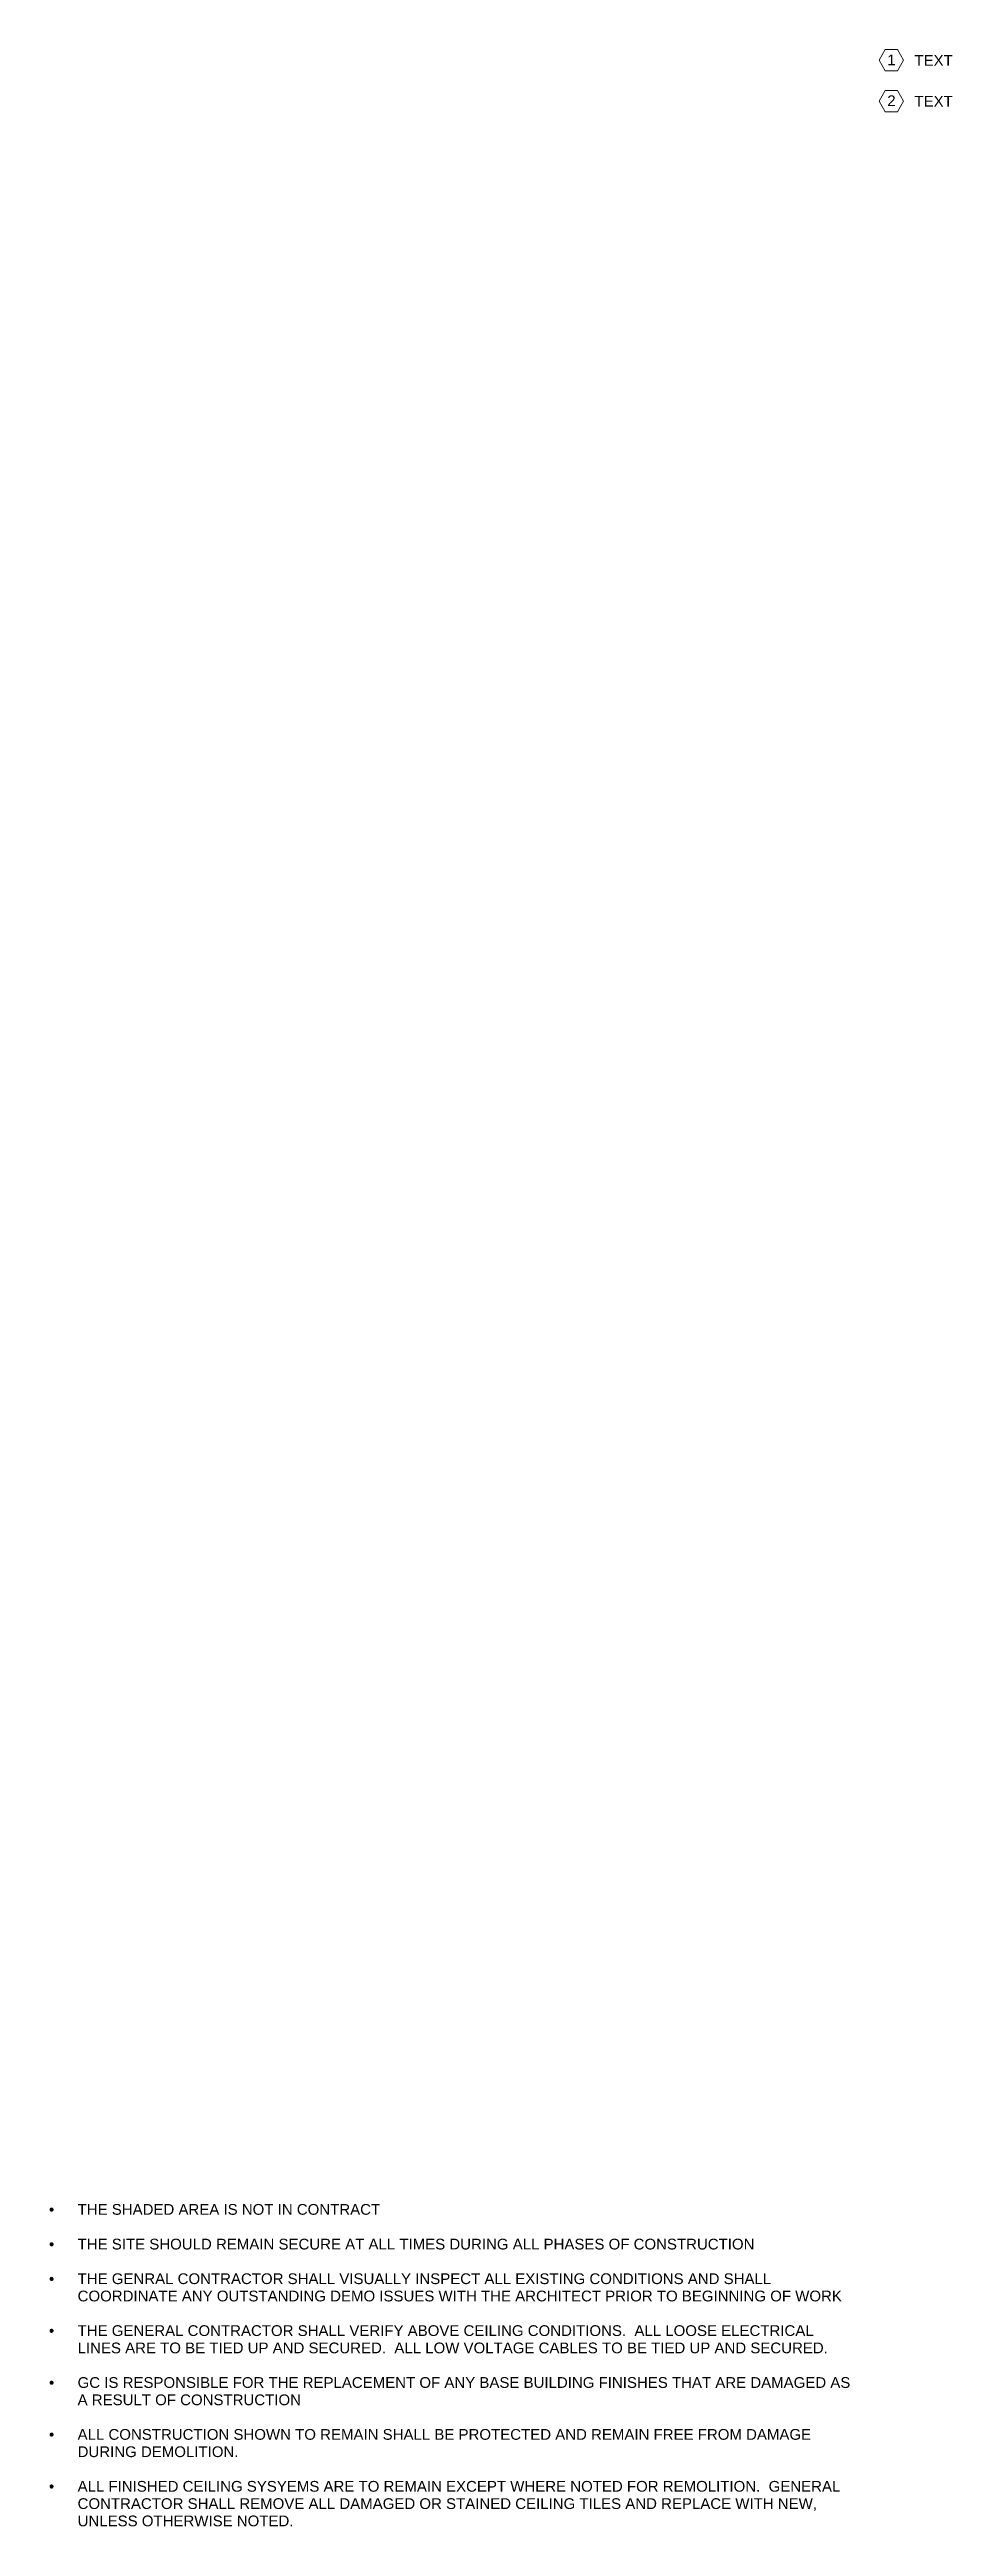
# Model space of a CAD drawing. Header units: inches. Extents: x 81 to 3169, y -541 to 533.
# Drawn here: x 81.04 to 88.92, y 88.71 to 110.33 of the extents above; entities that cross this region are included whole.
import ezdxf

# ---------------------------------------------------------------- set-up
doc = ezdxf.new("R2010")
doc.units = ezdxf.units.IN
doc.header["$MEASUREMENT"] = 0
doc.layers.add('A-ANNO-NOTE', color=131, linetype='Continuous', lineweight=20)
doc.layers.add('G-ANNO-TEXT', color=231, linetype='Continuous', lineweight=9)
doc.styles.add('Arial_2', font='arial.ttf', dxfattribs={"height": 0.09375})

msp = doc.modelspace()

# ---------------------------------------------------------------- texts
at = {"layer": 'A-ANNO-NOTE', "lineweight": 9, "char_height": 0.0937, "width": 0.08723, "attachment_point": 2, "line_spacing_factor": 0.941778, "style": 'Arial_2'}
for s, insert in [('1', (88.39, 110.283)), ('2', (88.39, 109.927))]:
    msp.add_mtext(s, dxfattribs=dict(at, insert=insert))
at = {"layer": 'G-ANNO-TEXT', "color": 7, "attachment_point": 1, "style": 'Arial_2'}
for s, insert, char_height, width in [('TEXT', (88.591, 110.279), 0.0937, 0.40716), ('TEXT', (88.591, 109.922), 0.0937, 0.40716), ('•', (81.036, 91.522), 0.0937, 0.303), ('THE SHADED AREA IS NOT IN CONTRACT', (81.286, 91.522), 0.09375, 3.24147), ('•', (81.036, 91.219), 0.0937, 0.303), ('THE SITE SHOULD REMAIN SECURE AT ALL TIMES DURING ALL PHASES OF CONSTRUCTION', (81.286, 91.219), 0.09375, 7.24675), ('•', (81.036, 90.917), 0.0937, 0.303), ('THE GENRAL CONTRACTOR SHALL VISUALLY INSPECT ALL EXISTING CONDITIONS AND SHALL ', (81.286, 90.917), 0.09375, 7.45506), ('COORDINATE ANY OUTSTANDING DEMO ISSUES WITH THE ARCHITECT PRIOR TO BEGINNING OF WORK', (81.286, 90.766), 0.09375, 8.19362), ('•', (81.036, 90.464), 0.0937, 0.303), ('THE GENERAL CONTRACTOR SHALL VERIFY ABOVE CEILING CONDITIONS.  ALL LOOSE ELECTRICAL ', (81.286, 90.464), 0.09375, 7.91587), ('LINES ARE TO BE TIED UP AND SECURED.  ALL LOW VOLTAGE CABLES TO BE TIED UP AND SECURED.', (81.286, 90.313), 0.09375, 8.03897), ('•', (81.036, 90.011), 0.0937, 0.303), ('GC IS RESPONSIBLE FOR THE REPLACEMENT OF ANY BASE BUILDING FINISHES THAT ARE DAMAGED AS ', (81.286, 90.011), 0.09375, 8.29462), ('A RESULT OF CONSTRUCTION', (81.286, 89.86), 0.09375, 2.39559), ('•', (81.036, 89.558), 0.0937, 0.303), ('ALL CONSTRUCTION SHOWN TO REMAIN SHALL BE PROTECTED AND REMAIN FREE FROM DAMAGE ', (81.286, 89.558), 0.09375, 7.91903), ('DURING DEMOLITION.', (81.286, 89.407), 0.09375, 1.72016), ('•', (81.036, 89.105), 0.0937, 0.303), ('ALL FINISHED CEILING SYSYEMS ARE TO REMAIN EXCEPT WHERE NOTED FOR REMOLITION.  GENERAL ', (81.286, 89.105), 0.09375, 8.20309), ('CONTRACTOR SHALL REMOVE ALL DAMAGED OR STAINED CEILING TILES AND REPLACE WITH NEW, ', (81.286, 88.954), 0.09375, 7.97269), ('UNLESS OTHERWISE NOTED.', (81.286, 88.803), 0.09375, 2.31984)]:
    msp.add_mtext(s, dxfattribs=dict(at, insert=insert, char_height=char_height, width=width))

# ---------------------------------------------------------------- blocks, each defined once
blk = doc.blocks.new('FORM Keynote Tag - Default w_arrow-62346-_A1002 - Ceiling Demolition Plan Keynotes')
at = {"layer": 'A-ANNO-NOTE'}
for p, q in [((41.452, 110.327), (41.398, 110.233)), ((41.452, 110.327), (41.558, 110.327)), ((41.612, 110.233), (41.558, 110.327)), ((41.398, 110.233), (41.452, 110.14)), ((41.452, 110.14), (41.558, 110.14)), ((41.558, 110.14), (41.612, 110.233))]:
    blk.add_line(p, q, dxfattribs=at)

# ---------------------------------------------------------------- block references
at = {"layer": 'A-ANNO-NOTE'}
for p in [(46.884, 0), (46.884, -0.356)]:
    msp.add_blockref('FORM Keynote Tag - Default w_arrow-62346-_A1002 - Ceiling Demolition Plan Keynotes', p, dxfattribs=at)

msp.set_redraw_order([(e.dxf.handle, doc.entitydb.next_handle()) for e in msp.query("TEXT MTEXT ATTDEF DIMENSION ARC_DIMENSION")])  # texts and dimensions are drawn at this point

doc.saveas('drawing.dxf')
